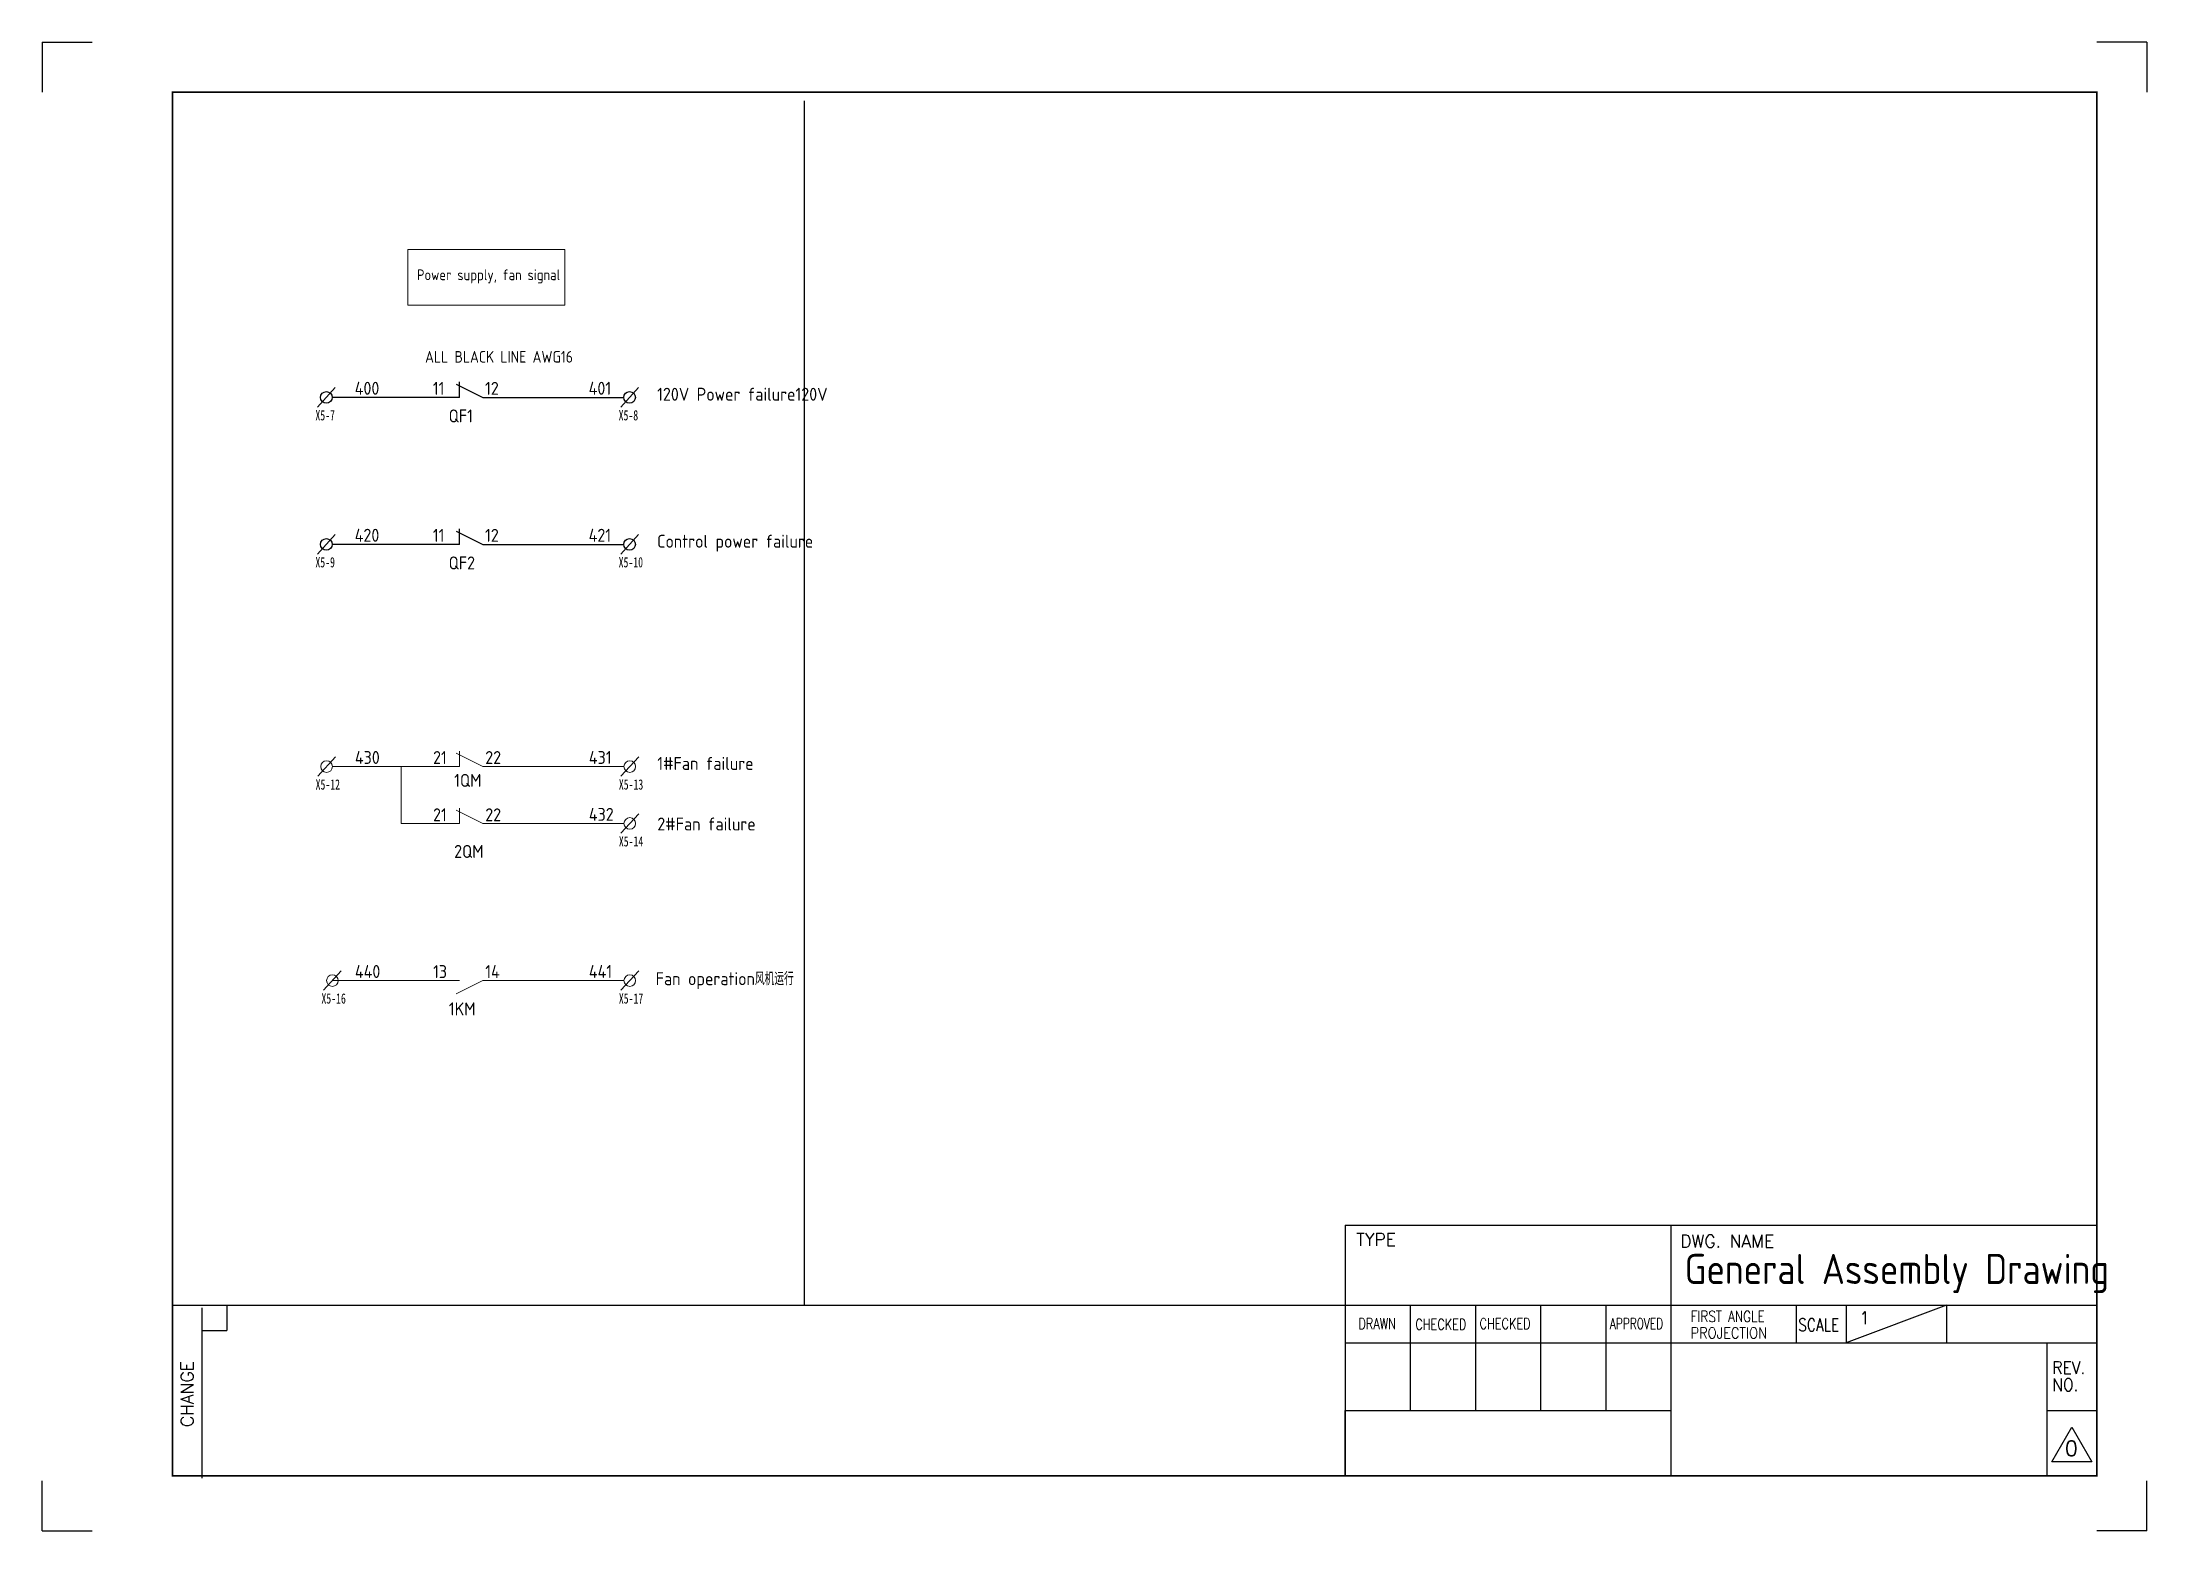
# Model space of a CAD drawing. Header units: millimetres. Extents: x 8981 to 59433, y 5244 to 14154.
# Drawn here: x 43984 to 48866, y 8292 to 11745 of the extents above; entities that cross this region are included whole.
import ezdxf

# ---------------------------------------------------------------- set-up
doc = ezdxf.new("R2010")
doc.units = ezdxf.units.MM
for name, color, linetype in [('1', 4, 'Continuous'), ('2', 3, 'Continuous'), ('6文字层', 3, 'Continuous'), ('标题', 7, 'Continuous')]:
    doc.layers.add(name, color=color, linetype=linetype)
doc.layers.add('paper', color=254, linetype='Continuous', plot=False)
doc.layers.add('标注、文本', color=3, linetype='Continuous', lineweight=25)
doc.layers.add('铁心', color=3, linetype='Continuous', lineweight=0)
doc.styles.add('ACISOTS', font='isocp.shx', dxfattribs={"height": 1, "bigfont": 'gbcbig.shx'})
doc.styles.add('ROMANS', font='romans.shx', dxfattribs={"bigfont": 'whgtxt.shx'})
doc.styles.get("Standard").update_dxf_attribs({"font": 'gbenor.shx', "bigfont": 'gbcbig.shx'})
doc.styles.add('仿宋', font='simfang.ttf', dxfattribs={"width": 0.7, "height": 2.5})
doc.styles.add('工程字', font='gbenor.shx', dxfattribs={"bigfont": 'gbcbig.shx'})

msp = doc.modelspace()

# ---------------------------------------------------------------- texts
at = {"color": 0, "style": 'ACISOTS'}
for s, p in [('400', (44709.092, 10927.155)), ('11', (44890.377, 10926.932)), ('12', (45011.447, 10926.932)), ('401', (45251.802, 10927.155)), ('120V Power failure120V', (45410.568, 10913.251)), ('QF1', (44926.967, 10862.984)), ('420', (44709.092, 10586.254)), ('11', (44890.377, 10586.031)), ('12', (45011.447, 10586.031)), ('421', (45251.802, 10586.254)), ('Control power failure', (45410.568, 10572.35)), ('QF2', (44926.967, 10522.084))]:
    msp.add_text(s, height=30, dxfattribs=at).set_placement(p)
at = {"color": 0, "linetype": 'ByBlock', "lineweight": 18, "style": 'ACISOTS'}
for s, p in [('430', (44709.572, 10070.935)), ('21', (44890.857, 10070.712)), ('22', (45011.926, 10070.712)), ('431', (45252.281, 10070.935)), ('1#Fan failure', (45411.048, 10057.031)), ('1QM', (44939.783, 10017.73)), ('21', (44890.857, 9937.939)), ('22', (45011.926, 9937.939)), ('432', (45252.281, 9938.98)), ('2#Fan failure', (45411.048, 9916.58)), ('2QM', (44939.783, 9852.986)), ('440', (44709.572, 9574.595)), ('13', (44890.857, 9574.372)), ('14', (45011.926, 9574.372)), ('441', (45252.281, 9574.595)), ('Fan operation风机运行', (45407.184, 9557.827)), ('1KM', (44927.447, 9487.795))]:
    msp.add_text(s, height=30, dxfattribs=at).set_placement(p)
at = {"color": 7, "insert": (44872.363, 11015.016), "char_height": 26.88, "width": 594.19806, "attachment_point": 4}
msp.add_mtext('ALL BLACK LINE AWG16', dxfattribs=at)
at = {"lineweight": -3, "ltscale": 30, "char_height": 23.75704, "attachment_point": 1, "style": '仿宋'}
for s, insert, width in [('{\\fSimHei|b0|i0|c134|p49;X5-7}', (44617.933, 10891.451), 53.72274), ('{\\fSimHei|b0|i0|c134|p49;X5-8}', (45321.355, 10891.451), 53.72274), ('{\\fSimHei|b0|i0|c134|p49;X5-9}', (44617.933, 10550.551), 53.72274), ('{\\fSimHei|b0|i0|c134|p49;X5-10}', (45321.355, 10550.551), 53.72274), ('{\\fSimHei|b0|i0|c134|p49;X5-12}', (44618.413, 10035.231), 53.72274), ('{\\fSimHei|b0|i0|c134|p49;X5-13}', (45321.834, 10035.231), 37.24797), ('{\\fSimHei|b0|i0|c134|p49;X5-14}', (45321.834, 9903.276), 53.72274), ('{\\fSimHei|b0|i0|c134|p49;X5-16}', (44631.915, 9538.892), 53.72274), ('{\\fSimHei|b0|i0|c134|p49;X5-17}', (45321.834, 9538.892), 53.72274)]:
    msp.add_mtext(s, dxfattribs=dict(at, insert=insert, width=width))
at = {"layer": '1', "color": 0}
msp.add_text('General Assembly Drawing', height=69.75072, dxfattribs=at).set_placement((47794.293, 8864.84))
at = {"layer": '2', "color": 0, "style": 'ROMANS'}
for s, height, p in [('TYPE', 29.0628, (47032.319, 8953.381)), ('DWG. NAME', 29.0628, (47783.855, 8949.421)), ('1', 29.063, (48199.178, 8771.657)), ('0', 34.875, (48676.493, 8466.075))]:
    msp.add_text(s, height=height, dxfattribs=at).set_placement(p)
for s, height, width, p in [('FIRST ANGLE', 25.57526, 0.8, (47807.983, 8776.809)), ('DRAWN', 25.5753, 0.75, (47037.518, 8760.155)), ('CHECKED', 25.5753, 0.75, (47169.472, 8758.534)), ('CHECKED', 25.5753, 0.75, (47318.536, 8760.155)), ('APPROVED', 25.5753, 0.7, (47620.786, 8760.155)), ('PROJECTION', 25.5753, 0.86, (47807.983, 8738.48)), ('SCALE', 29.0628, 0.8, (48057.864, 8755.735)), ('REV.', 29.0628, 0.9, (48647.2, 8656.273)), ('NO.', 29.0628, 0.9, (48647.2, 8616.64))]:
    msp.add_text(s, height=height, dxfattribs=dict(at, width=width)).set_placement(p)
msp.add_text('CHANGE', height=29.0628, rotation=90, dxfattribs=at).set_placement((44334.913, 8533.144))
at = {"layer": '标题', "color": 0, "linetype": 'ByBlock', "lineweight": 18, "style": '工程字'}
msp.add_text('Power supply, fan signal', height=25, dxfattribs=at).set_placement((44853.394, 11192.756))

# ---------------------------------------------------------------- linework, layer by layer
at = {"color": 0, "linetype": 'ByBlock', "lineweight": 18}
for p, q in [((44832.257, 11263.875), (45196.793, 11263.875)), ((44832.257, 11135.097), (44832.257, 11263.875)), ((45196.793, 11263.875), (45196.793, 11135.097)), ((45196.793, 11135.097), (44832.257, 11135.097)), ((44952.512, 10064.774), (44657.326, 10064.774)), ((44816.927, 9932.819), (44816.927, 10064.774)), ((44944.81, 10095.673), (45006.531, 10064.774)), ((44952.512, 10064.774), (44952.512, 10100.479)), ((45006.531, 10064.774), (45333.743, 10064.774)), ((44944.81, 9963.718), (45006.531, 9932.819)), ((44952.512, 9932.819), (44952.512, 9968.524)), ((44816.927, 9932.819), (44952.512, 9932.819)), ((45006.531, 9932.819), (45333.743, 9932.819)), ((44952.512, 9568.434), (44657.326, 9568.434)), ((44944.81, 9537.535), (45006.531, 9568.434)), ((45006.531, 9568.434), (45333.743, 9568.434))]:
    msp.add_line(p, q, dxfattribs=at)
at = {"lineweight": -3, "ltscale": 30}
for p, q in [((44622.776, 10898.45), (44663.912, 10943.539)), ((45326.197, 10898.45), (45367.334, 10943.539)), ((44622.776, 10557.549), (44663.912, 10602.638)), ((45326.197, 10557.549), (45367.334, 10602.638)), ((44623.256, 10042.23), (44664.392, 10087.319)), ((45326.677, 10042.23), (45367.813, 10087.319)), ((45326.677, 9910.275), (45367.813, 9955.364)), ((44636.757, 9545.89), (44677.894, 9590.979)), ((45326.677, 9545.89), (45367.813, 9590.979))]:
    msp.add_line(p, q, dxfattribs=at)
at = {"color": 0}
for p, q in [((44944.33, 10951.893), (45006.051, 10920.994)), ((44952.033, 10920.994), (44952.033, 10956.699)), ((44952.033, 10920.994), (44656.846, 10920.994)), ((45006.051, 10920.994), (45333.263, 10920.994)), ((44944.33, 10610.993), (45006.051, 10580.093)), ((44952.033, 10580.093), (44952.033, 10615.798)), ((44952.033, 10580.093), (44656.846, 10580.093)), ((45006.051, 10580.093), (45333.263, 10580.093))]:
    msp.add_line(p, q, dxfattribs=at)
for centre in [(44643.344, 10920.994), (45346.765, 10920.994), (44643.344, 10580.093), (45346.765, 10580.093)]:
    msp.add_circle(centre, 13.502, dxfattribs=at)
at = {"color": 0, "linetype": 'ByBlock', "lineweight": 18}
for centre in [(44643.824, 10064.774), (45347.245, 10064.774), (45347.245, 9932.819), (44657.326, 9568.434), (45347.245, 9568.434)]:
    msp.add_circle(centre, 13.502, dxfattribs=at)
at = {"layer": '1', "color": 0, "const_width": 4.069}
msp.add_lwpolyline([(44286.187, 8420.14), (48750.233, 8420.14), (48750.233, 11628.673), (44286.187, 11628.673), (44286.187, 8420.14)], dxfattribs=at)
at = {"layer": '2', "color": 0}
for p, q in [((47006.465, 9001.396), (48750.233, 9001.396)), ((47006.465, 9001.396), (47006.465, 8420.14)), ((47762.098, 9001.396), (47762.098, 8420.14)), ((44286.187, 8815.394), (48750.233, 8815.394)), ((44354.672, 8809.581), (44354.672, 8414.327)), ((44412.798, 8815.394), (44412.798, 8757.268)), ((47157.592, 8815.394), (47157.592, 8571.642)), ((47308.719, 8815.394), (47308.719, 8571.642)), ((47459.845, 8815.394), (47459.845, 8571.642)), ((47610.972, 8815.394), (47610.972, 8571.642)), ((48052.726, 8815.394), (48052.726, 8728.205)), ((48401.48, 8815.394), (48168.977, 8728.205)), ((48168.977, 8815.394), (48168.977, 8728.205)), ((48401.48, 8815.394), (48401.48, 8728.205)), ((44354.672, 8757.268), (44412.798, 8757.268)), ((47006.465, 8728.205), (47762.098, 8728.205)), ((47762.098, 8728.205), (48750.233, 8728.205)), ((48633.982, 8728.205), (48633.982, 8420.14)), ((47006.465, 8571.642), (47762.098, 8571.642)), ((47006.465, 8420.515), (47006.465, 8571.642)), ((48633.982, 8571.642), (48750.233, 8571.642)), ((48645.607, 8452.124), (48692.108, 8532.665)), ((48692.108, 8532.665), (48738.608, 8452.124)), ((48738.608, 8452.124), (48645.607, 8452.124))]:
    msp.add_line(p, q, dxfattribs=at)
at = {"layer": '6文字层', "color": 0}
msp.add_lwpolyline([(48750.233, 11156.167), (48750.233, 10670.686)], dxfattribs=at)
at = {"layer": 'paper', "color": 0}
for p, q in [((43983.934, 11744.924), (43983.934, 11628.673)), ((43983.934, 11744.924), (44100.185, 11744.924)), ((48866.485, 11744.924), (48750.233, 11744.924)), ((48866.485, 11744.924), (48866.485, 11628.673)), ((43983.934, 8292.263), (43983.934, 8408.515)), ((48866.485, 8292.263), (48866.485, 8408.515)), ((43983.934, 8292.263), (44100.185, 8292.263)), ((48866.485, 8292.263), (48750.233, 8292.263))]:
    msp.add_line(p, q, dxfattribs=at)
at = {"layer": '标注、文本', "color": 0}
msp.add_line((45751.783, 11608.652), (45751.783, 8815.394), dxfattribs=at)
at = {"layer": '铁心', "color": 0}
msp.add_lwpolyline([(48750.233, 9353.144), (48750.233, 10173.129)], dxfattribs=at)

msp.set_redraw_order([(e.dxf.handle, doc.entitydb.next_handle()) for e in msp.query("TEXT MTEXT ATTDEF DIMENSION ARC_DIMENSION")])  # texts and dimensions are drawn at this point

doc.saveas('drawing.dxf')
